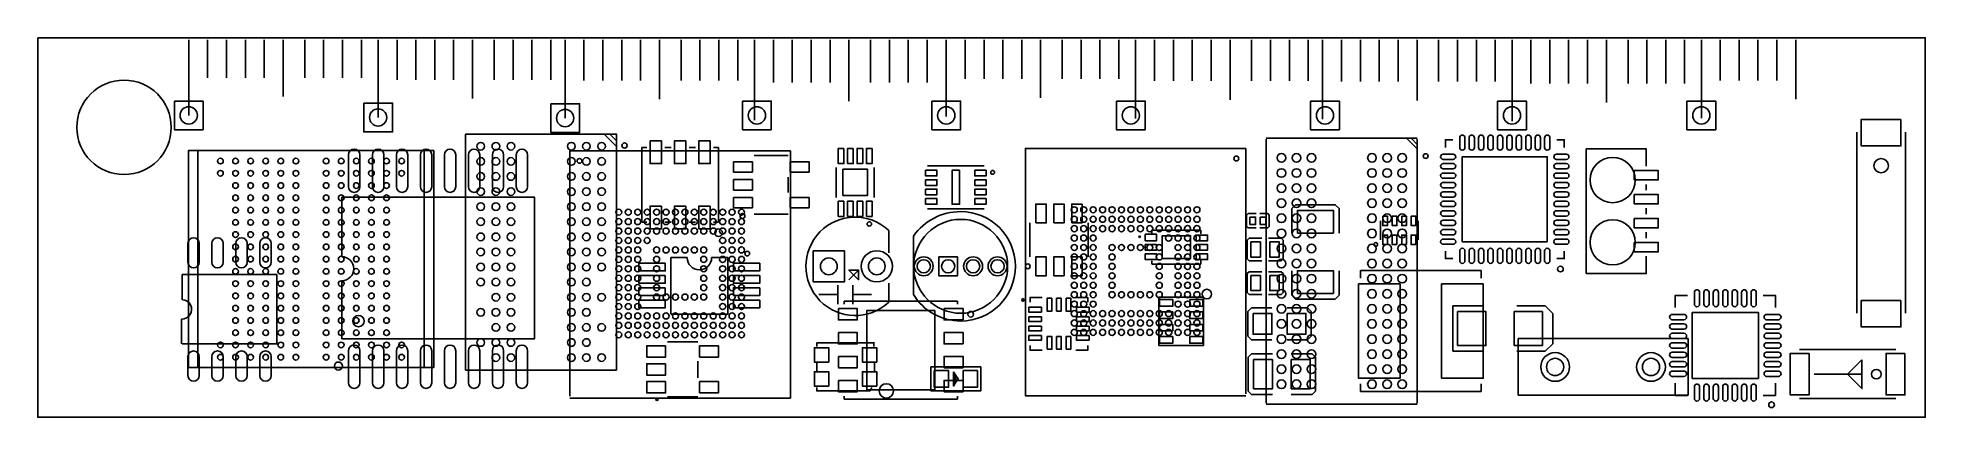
# Model space of a CAD drawing. Header units: millimetres. Extents: x 0 to 100, y 0 to 20.1.
import ezdxf

# ---------------------------------------------------------------- set-up
doc = ezdxf.new("R2010")
doc.units = ezdxf.units.MM

msp = doc.modelspace()

# ---------------------------------------------------------------- linework, layer by layer
for points in [[(0, 20.117), (100, 20.117), (100, 0), (0, 0), (0, 20.117)], [(7.238, 16.762), (8.762, 16.762), (8.762, 15.238), (7.238, 15.238)], [(17.272, 16.653), (18.796, 16.653), (18.796, 15.129), (17.272, 15.129)], [(27.178, 16.62), (28.702, 16.62), (28.702, 15.096), (27.178, 15.096)], [(37.338, 16.762), (38.862, 16.762), (38.862, 15.238), (37.338, 15.238)], [(47.371, 16.762), (48.895, 16.762), (48.895, 15.238), (47.371, 15.238)], [(57.15, 16.762), (58.674, 16.762), (58.674, 15.238), (57.15, 15.238)], [(67.437, 16.762), (68.961, 16.762), (68.961, 15.238), (67.437, 15.238)], [(77.343, 16.762), (78.867, 16.762), (78.867, 15.238), (77.343, 15.238)], [(87.376, 16.762), (88.9, 16.762), (88.9, 15.238), (87.376, 15.238)], [(30.67, 2.499), (22.669, 2.499), (22.669, 15.001), (30.67, 15.001), (30.67, 2.499)], [(98.713, 15.787), (96.613, 15.787), (96.613, 14.387), (98.713, 14.387)], [(7.978, 2.632), (20.978, 2.632), (20.978, 14.132), (7.978, 14.132), (7.978, 2.632)], [(33.05, 14.646), (32.441, 14.646), (32.441, 13.446), (33.05, 13.446)], [(34.341, 14.646), (33.731, 14.646), (33.731, 13.446), (34.341, 13.446)], [(35.631, 14.646), (35.022, 14.646), (35.022, 13.446), (35.631, 13.446)], [(42.707, 14.246), (42.407, 14.246), (42.407, 13.446), (42.707, 13.446)], [(43.207, 14.246), (42.907, 14.246), (42.907, 13.446), (43.207, 13.446)], [(43.707, 14.246), (43.407, 14.246), (43.407, 13.446), (43.707, 13.446)], [(44.207, 14.246), (43.907, 14.246), (43.907, 13.446), (44.207, 13.446)], [(75.334, 14.817), (75.334, 14.297)], [(75.614, 14.817), (75.614, 14.297)], [(75.834, 14.817), (75.834, 14.297)], [(76.114, 14.817), (76.114, 14.297)], [(76.334, 14.817), (76.334, 14.297)], [(76.614, 14.817), (76.614, 14.297)], [(76.834, 14.817), (76.834, 14.297)], [(77.114, 14.817), (77.114, 14.297)], [(77.334, 14.817), (77.334, 14.297)], [(77.614, 14.817), (77.614, 14.297)], [(77.834, 14.817), (77.834, 14.297)], [(78.114, 14.817), (78.114, 14.297)], [(78.334, 14.817), (78.334, 14.297)], [(78.614, 14.817), (78.614, 14.297)], [(78.834, 14.817), (78.834, 14.297)], [(79.114, 14.817), (79.114, 14.297)], [(79.334, 14.817), (79.334, 14.297)], [(79.614, 14.817), (79.614, 14.297)], [(79.834, 14.817), (79.834, 14.297)], [(80.114, 14.817), (80.114, 14.297)], [(16.464, 13.918), (16.464, 12.218)], [(17.064, 13.918), (17.064, 12.218)], [(17.734, 13.918), (17.734, 12.218)], [(18.334, 13.918), (18.334, 12.218)], [(19.004, 13.918), (19.004, 12.218)], [(19.604, 13.918), (19.604, 12.218)], [(20.274, 13.918), (20.274, 12.218)], [(20.874, 13.918), (20.874, 12.218)], [(21.544, 13.918), (21.544, 12.218)], [(22.144, 13.918), (22.144, 12.218)], [(22.814, 13.918), (22.814, 12.218)], [(23.414, 13.918), (23.414, 12.218)], [(24.084, 13.918), (24.084, 12.218)], [(24.684, 13.918), (24.684, 12.218)], [(25.354, 13.918), (25.354, 12.218)], [(25.954, 13.918), (25.954, 12.218)], [(37.862, 12.994), (37.862, 13.544), (36.862, 13.544), (36.862, 12.994)], [(40.862, 12.994), (40.862, 13.544), (39.862, 13.544), (39.862, 12.994)], [(42.657, 11.746), (43.957, 11.746), (43.957, 13.146), (42.657, 13.146)], [(47.041, 13.092), (47.041, 12.792), (47.641, 12.792), (47.641, 13.092)], [(48.841, 13.092), (48.441, 13.092), (48.441, 11.292), (48.841, 11.292)], [(49.641, 13.092), (49.641, 12.792), (50.241, 12.792), (50.241, 13.092)], [(74.464, 13.947), (74.984, 13.947)], [(74.464, 13.667), (74.984, 13.667)], [(74.464, 13.447), (74.984, 13.447)], [(74.464, 13.167), (74.984, 13.167)], [(79.974, 9.307), (79.974, 13.807), (75.474, 13.807), (75.474, 9.307)], [(80.464, 13.947), (80.984, 13.947)], [(80.464, 13.667), (80.984, 13.667)], [(80.464, 13.447), (80.984, 13.447)], [(80.464, 13.167), (80.984, 13.167)], [(84.582, 13.077), (84.582, 12.577), (85.852, 12.577), (85.852, 13.077)], [(37.862, 12.044), (37.862, 12.594), (36.862, 12.594), (36.862, 12.044)], [(47.041, 12.592), (47.041, 12.292), (47.641, 12.292), (47.641, 12.592)], [(47.041, 12.092), (47.041, 11.792), (47.641, 11.792), (47.641, 12.092)], [(49.641, 12.592), (49.641, 12.292), (50.241, 12.292), (50.241, 12.592)], [(49.641, 12.092), (49.641, 11.792), (50.241, 11.792), (50.241, 12.092)], [(74.464, 12.947), (74.984, 12.947)], [(74.464, 12.667), (74.984, 12.667)], [(74.464, 12.447), (74.984, 12.447)], [(74.464, 12.167), (74.984, 12.167)], [(80.464, 12.947), (80.984, 12.947)], [(80.464, 12.667), (80.984, 12.667)], [(80.464, 12.447), (80.984, 12.447)], [(80.464, 12.167), (80.984, 12.167)], [(33.05, 11.192), (32.441, 11.192), (32.441, 9.992), (33.05, 9.992)], [(34.341, 11.192), (33.731, 11.192), (33.731, 9.992), (34.341, 9.992)], [(35.631, 11.192), (35.022, 11.192), (35.022, 9.992), (35.631, 9.992)], [(37.862, 11.094), (37.862, 11.644), (36.862, 11.644), (36.862, 11.094)], [(40.862, 11.094), (40.862, 11.644), (39.862, 11.644), (39.862, 11.094)], [(42.707, 11.446), (42.407, 11.446), (42.407, 10.646), (42.707, 10.646)], [(43.207, 11.446), (42.907, 11.446), (42.907, 10.646), (43.207, 10.646)], [(43.707, 11.446), (43.407, 11.446), (43.407, 10.646), (43.707, 10.646)], [(43.907, 10.646), (44.207, 10.646), (44.207, 11.446), (43.907, 11.446)], [(47.041, 11.592), (47.041, 11.292), (47.641, 11.292), (47.641, 11.592)], [(49.641, 11.592), (49.641, 11.292), (50.241, 11.292), (50.241, 11.592)], [(52.877, 10.298), (52.877, 11.298), (53.427, 11.298), (53.427, 10.298)], [(53.827, 10.298), (53.827, 11.298), (54.377, 11.298), (54.377, 10.298)], [(54.777, 10.298), (54.777, 11.298), (55.327, 11.298), (55.327, 10.298)], [(74.464, 11.947), (74.984, 11.947)], [(74.464, 11.667), (74.984, 11.667)], [(74.464, 11.447), (74.984, 11.447)], [(74.464, 11.167), (74.984, 11.167)], [(80.464, 11.947), (80.984, 11.947)], [(80.464, 11.667), (80.984, 11.667)], [(80.464, 11.447), (80.984, 11.447)], [(80.464, 11.167), (80.984, 11.167)], [(84.582, 11.807), (84.582, 11.307), (85.852, 11.307), (85.852, 11.807)], [(64.218, 10.614), (64.518, 10.614), (64.518, 10.214), (64.218, 10.214)], [(64.768, 10.614), (65.068, 10.614), (65.068, 10.214), (64.768, 10.214)], [(66.741, 9.763), (66.741, 10.963), (68.641, 10.963), (68.641, 9.763)], [(71.261, 10.656), (71.511, 10.656), (71.511, 10.156), (71.261, 10.156)], [(71.761, 10.656), (72.011, 10.656), (72.011, 10.156), (71.761, 10.156)], [(72.261, 10.656), (72.511, 10.656), (72.511, 10.156), (72.261, 10.156)], [(72.761, 10.656), (73.011, 10.656), (73.011, 10.156), (72.761, 10.156)], [(74.464, 10.947), (74.984, 10.947)], [(74.464, 10.667), (74.984, 10.667)], [(74.464, 10.447), (74.984, 10.447)], [(74.464, 10.167), (74.984, 10.167)], [(80.464, 10.947), (80.984, 10.947)], [(80.464, 10.667), (80.984, 10.667)], [(80.464, 10.447), (80.984, 10.447)], [(80.464, 10.167), (80.984, 10.167)], [(84.582, 10.537), (84.582, 10.037), (85.852, 10.037), (85.852, 10.537)], [(7.955, 9.215), (7.955, 8.215)], [(8.555, 9.215), (8.555, 8.215)], [(9.225, 9.215), (9.225, 8.215)], [(9.825, 9.215), (9.825, 8.215)], [(10.495, 9.215), (10.495, 8.215)], [(11.095, 9.215), (11.095, 8.215)], [(11.765, 9.215), (11.765, 8.215)], [(12.365, 9.215), (12.365, 8.215)], [(58.675, 9.703), (59.274, 9.703), (59.274, 9.352), (58.675, 9.352)], [(58.675, 9.157), (59.275, 9.157), (59.275, 8.857), (58.675, 8.857)], [(59.575, 8.417), (59.575, 9.617), (61.075, 9.617), (61.075, 8.417)], [(61.376, 9.657), (61.975, 9.657), (61.975, 9.357), (61.376, 9.357)], [(61.376, 9.157), (61.975, 9.157), (61.975, 8.857), (61.376, 8.857)], [(64.274, 9.29), (64.774, 9.29), (64.774, 8.49), (64.274, 8.49)], [(65.274, 9.29), (65.774, 9.29), (65.774, 8.49), (65.274, 8.49)], [(71.511, 9.156), (71.261, 9.156), (71.261, 9.656), (71.511, 9.656)], [(72.011, 9.156), (71.761, 9.156), (71.761, 9.656), (72.011, 9.656)], [(72.511, 9.156), (72.261, 9.156), (72.261, 9.656), (72.511, 9.656)], [(73.011, 9.156), (72.761, 9.156), (72.761, 9.656), (73.011, 9.656)], [(74.464, 9.947), (74.984, 9.947)], [(74.464, 9.667), (74.984, 9.667)], [(74.464, 9.447), (74.984, 9.447)], [(74.464, 9.167), (74.984, 9.167)], [(80.464, 9.947), (80.984, 9.947)], [(80.464, 9.667), (80.984, 9.667)], [(80.464, 9.447), (80.984, 9.447)], [(80.464, 9.167), (80.984, 9.167)], [(84.582, 9.267), (84.582, 8.767), (85.852, 8.767), (85.852, 9.267)], [(33.249, 8.163), (31.852, 8.163), (31.852, 7.757), (33.249, 7.757)], [(38.252, 8.163), (36.855, 8.163), (36.855, 7.757), (38.252, 7.757)], [(41.084, 8.827), (42.736, 8.827), (42.736, 7.176), (41.084, 7.176)], [(48.735, 7.501), (47.734, 7.501), (47.734, 8.501), (48.735, 8.501)], [(52.877, 7.498), (52.877, 8.498), (53.427, 8.498), (53.427, 7.498)], [(53.827, 7.498), (53.827, 8.498), (54.377, 8.498), (54.377, 7.498)], [(54.777, 7.498), (54.777, 8.498), (55.327, 8.498), (55.327, 7.498)], [(58.675, 8.656), (59.275, 8.656), (59.275, 8.357), (58.675, 8.357)], [(61.376, 8.657), (61.975, 8.657), (61.975, 8.357), (61.376, 8.357)], [(75.334, 8.817), (75.334, 8.297)], [(75.614, 8.817), (75.614, 8.297)], [(75.834, 8.817), (75.834, 8.297)], [(76.114, 8.817), (76.114, 8.297)], [(76.334, 8.817), (76.334, 8.297)], [(76.614, 8.817), (76.614, 8.297)], [(76.834, 8.817), (76.834, 8.297)], [(77.114, 8.817), (77.114, 8.297)], [(77.334, 8.817), (77.334, 8.297)], [(77.614, 8.817), (77.614, 8.297)], [(77.834, 8.817), (77.834, 8.297)], [(78.114, 8.817), (78.114, 8.297)], [(78.334, 8.817), (78.334, 8.297)], [(78.614, 8.817), (78.614, 8.297)], [(78.834, 8.817), (78.834, 8.297)], [(79.114, 8.817), (79.114, 8.297)], [(79.334, 8.817), (79.334, 8.297)], [(79.614, 8.817), (79.614, 8.297)], [(79.834, 8.817), (79.834, 8.297)], [(80.114, 8.817), (80.114, 8.297)], [(33.249, 7.513), (31.852, 7.513), (31.852, 7.107), (33.249, 7.107)], [(38.252, 7.513), (36.855, 7.513), (36.855, 7.107), (38.252, 7.107)], [(64.274, 7.512), (64.774, 7.512), (64.774, 6.712), (64.274, 6.712)], [(65.274, 7.512), (65.774, 7.512), (65.774, 6.712), (65.274, 6.712)], [(66.741, 6.563), (66.741, 7.763), (68.641, 7.763), (68.641, 6.563)], [(69.979, 7.072), (72.179, 7.072), (72.179, 2.072), (69.979, 2.072)], [(74.379, 7.072), (76.579, 7.072), (76.579, 2.072), (74.379, 2.072)], [(33.249, 6.863), (31.852, 6.863), (31.852, 6.457), (33.249, 6.457)], [(33.249, 6.213), (31.852, 6.213), (31.852, 5.807), (33.249, 5.807)], [(38.252, 6.863), (36.855, 6.863), (36.855, 6.457), (38.252, 6.457)], [(38.252, 6.213), (36.855, 6.213), (36.855, 5.807), (38.252, 5.807)], [(53.727, 6.304), (53.727, 5.629), (53.477, 5.629), (53.477, 6.304)], [(54.227, 6.304), (54.227, 5.629), (53.977, 5.629), (53.977, 6.304)], [(54.727, 6.304), (54.727, 5.629), (54.477, 5.629), (54.477, 6.304)], [(61.759, 3.8), (61.759, 6.36), (59.399, 6.36), (59.399, 3.8), (61.759, 3.8)], [(59.429, 6.236), (60.129, 6.236), (60.129, 5.885), (59.429, 5.885)], [(61.029, 6.236), (61.729, 6.236), (61.729, 5.885), (61.029, 5.885)], [(87.767, 6.62), (87.767, 6)], [(88.047, 6.62), (88.047, 6)], [(88.267, 6.62), (88.267, 6)], [(88.547, 6.62), (88.547, 6)], [(88.768, 6.62), (88.768, 6)], [(89.048, 6.62), (89.048, 6)], [(89.268, 6.62), (89.268, 6)], [(89.548, 6.62), (89.548, 6)], [(89.768, 6.62), (89.768, 6)], [(90.048, 6.62), (90.048, 6)], [(90.269, 6.62), (90.269, 6)], [(90.549, 6.62), (90.549, 6)], [(90.769, 6.62), (90.769, 6)], [(91.049, 6.62), (91.049, 6)], [(98.713, 6.187), (96.613, 6.187), (96.613, 4.787), (98.713, 4.787)], [(42.42, 5.761), (42.42, 5.161), (43.42, 5.161), (43.42, 5.761)], [(47.52, 1.456), (47.52, 5.656), (43.92, 5.656), (43.92, 1.456)], [(49.02, 5.161), (49.02, 5.761), (48.02, 5.761), (48.02, 5.161)], [(52.502, 5.828), (53.177, 5.828), (53.177, 5.578), (52.502, 5.578)], [(52.502, 5.328), (53.177, 5.328), (53.177, 5.078), (52.502, 5.078)], [(55.702, 5.578), (55.027, 5.578), (55.027, 5.828), (55.702, 5.828)], [(55.702, 5.078), (55.027, 5.078), (55.027, 5.328), (55.702, 5.328)], [(59.429, 5.585), (60.129, 5.585), (60.129, 5.235), (59.429, 5.235)], [(61.029, 5.585), (61.729, 5.585), (61.729, 5.235), (61.029, 5.235)], [(64.386, 5.503), (65.386, 5.503), (65.386, 4.403), (64.386, 4.403)], [(66.186, 5.503), (67.186, 5.503), (67.186, 4.403), (66.186, 4.403)], [(75.22, 3.799), (76.72, 3.799), (76.72, 5.599), (75.22, 5.599)], [(78.22, 3.799), (79.72, 3.799), (79.72, 5.599), (78.22, 5.599)], [(86.598, 5.451), (87.218, 5.451)], [(86.598, 5.171), (87.218, 5.171)], [(91.158, 2.06), (91.158, 5.56), (87.658, 5.56), (87.658, 2.06)], [(91.598, 5.451), (92.218, 5.451)], [(91.598, 5.171), (92.218, 5.171)], [(42.42, 4.491), (42.42, 3.891), (43.42, 3.891), (43.42, 4.491)], [(49.02, 3.891), (49.02, 4.491), (48.02, 4.491), (48.02, 3.891)], [(52.502, 4.828), (53.177, 4.828), (53.177, 4.578), (52.502, 4.578)], [(52.502, 4.328), (53.177, 4.328), (53.177, 4.078), (52.502, 4.078)], [(53.477, 3.603), (53.477, 4.278), (53.727, 4.278), (53.727, 3.603)], [(53.977, 3.603), (53.977, 4.278), (54.227, 4.278), (54.227, 3.603)], [(54.477, 3.603), (54.477, 4.278), (54.727, 4.278), (54.727, 3.603)], [(55.702, 4.578), (55.027, 4.578), (55.027, 4.828), (55.702, 4.828)], [(55.702, 4.078), (55.027, 4.078), (55.027, 4.328), (55.702, 4.328)], [(59.429, 4.925), (60.129, 4.925), (60.129, 4.575), (59.429, 4.575)], [(59.429, 4.275), (60.129, 4.275), (60.129, 3.924), (59.429, 3.924)], [(61.029, 4.925), (61.729, 4.925), (61.729, 4.575), (61.029, 4.575)], [(61.029, 4.275), (61.729, 4.275), (61.729, 3.924), (61.029, 3.924)], [(86.598, 4.951), (87.218, 4.951)], [(86.598, 4.671), (87.218, 4.671)], [(86.598, 4.45), (87.218, 4.45)], [(86.598, 4.17), (87.218, 4.17)], [(91.598, 4.951), (92.218, 4.951)], [(91.598, 4.671), (92.218, 4.671)], [(91.598, 4.45), (92.218, 4.45)], [(91.598, 4.17), (92.218, 4.17)], [(7.955, 3.215), (7.955, 2.215)], [(8.555, 3.215), (8.555, 2.215)], [(9.225, 3.215), (9.225, 2.215)], [(9.825, 3.215), (9.825, 2.215)], [(10.495, 3.215), (10.495, 2.215)], [(11.095, 3.215), (11.095, 2.215)], [(11.765, 3.215), (11.765, 2.215)], [(12.365, 3.215), (12.365, 2.215)], [(16.464, 3.53), (16.464, 1.83)], [(17.064, 3.53), (17.064, 1.83)], [(17.734, 3.53), (17.734, 1.83)], [(18.334, 3.53), (18.334, 1.83)], [(19.004, 3.53), (19.004, 1.83)], [(19.604, 3.53), (19.604, 1.83)], [(20.274, 3.53), (20.274, 1.83)], [(20.874, 3.53), (20.874, 1.83)], [(21.544, 3.53), (21.544, 1.83)], [(22.144, 3.53), (22.144, 1.83)], [(22.814, 3.53), (22.814, 1.83)], [(23.414, 3.53), (23.414, 1.83)], [(24.084, 3.53), (24.084, 1.83)], [(24.684, 3.53), (24.684, 1.83)], [(25.354, 3.53), (25.354, 1.83)], [(25.954, 3.53), (25.954, 1.83)], [(33.263, 3.79), (32.263, 3.79), (32.263, 3.19), (33.263, 3.19)], [(35.063, 3.19), (36.063, 3.19), (36.063, 3.79), (35.063, 3.79)], [(41.91, 2.921), (41.148, 2.921), (41.148, 3.683), (41.91, 3.683)], [(42.42, 3.221), (42.42, 2.621), (43.42, 2.621), (43.42, 3.221)], [(44.45, 2.921), (43.688, 2.921), (43.688, 3.683), (44.45, 3.683)], [(49.02, 2.621), (49.02, 3.221), (48.02, 3.221), (48.02, 2.621)], [(64.413, 3.061), (65.413, 3.061), (65.413, 1.511), (64.413, 1.511)], [(66.413, 3.061), (67.413, 3.061), (67.413, 1.511), (66.413, 1.511)], [(86.598, 3.95), (87.218, 3.95)], [(86.598, 3.67), (87.218, 3.67)], [(86.598, 3.449), (87.218, 3.449)], [(86.598, 3.169), (87.218, 3.169)], [(91.598, 3.95), (92.218, 3.95)], [(91.598, 3.67), (92.218, 3.67)], [(91.598, 3.449), (92.218, 3.449)], [(91.598, 3.169), (92.218, 3.169)], [(93.845, 3.386), (92.845, 3.386), (92.845, 1.186), (93.845, 1.186)], [(96.647, 3.048), (96.647, 1.524), (95.885, 2.286), (96.647, 3.048)], [(98.925, 3.386), (97.925, 3.386), (97.925, 1.186), (98.925, 1.186)], [(33.263, 2.84), (32.263, 2.84), (32.263, 2.24), (33.263, 2.24)], [(41.91, 1.651), (41.148, 1.651), (41.148, 2.413), (41.91, 2.413)], [(44.45, 1.651), (43.688, 1.651), (43.688, 2.413), (44.45, 2.413)], [(47.32, 2.667), (49.962, 2.667), (49.962, 1.397), (47.32, 1.397), (47.32, 2.667)], [(47.498, 2.477), (48.26, 2.477), (48.26, 1.588), (47.498, 1.588)], [(48.514, 2.413), (48.514, 1.651), (48.641, 1.854), (48.768, 2.032), (48.641, 2.21), (48.514, 2.413)], [(49.022, 2.477), (49.784, 2.477), (49.784, 1.588), (49.022, 1.588)], [(86.598, 2.949), (87.218, 2.949)], [(86.598, 2.669), (87.218, 2.669)], [(86.598, 2.449), (87.218, 2.449)], [(86.598, 2.169), (87.218, 2.169)], [(91.598, 2.949), (92.218, 2.949)], [(91.598, 2.669), (92.218, 2.669)], [(91.598, 2.449), (92.218, 2.449)], [(91.598, 2.169), (92.218, 2.169)], [(33.263, 1.89), (32.263, 1.89), (32.263, 1.29), (33.263, 1.29)], [(35.063, 1.29), (36.063, 1.29), (36.063, 1.89), (35.063, 1.89)], [(42.42, 1.951), (42.42, 1.351), (43.42, 1.351), (43.42, 1.951)], [(49.02, 1.351), (49.02, 1.951), (48.02, 1.951), (48.02, 1.351)], [(87.767, 1.62), (87.767, 1)], [(88.047, 1.62), (88.047, 1)], [(88.267, 1.62), (88.267, 1)], [(88.547, 1.62), (88.547, 1)], [(88.768, 1.62), (88.768, 1)], [(89.048, 1.62), (89.048, 1)], [(89.268, 1.62), (89.268, 1)], [(89.548, 1.62), (89.548, 1)], [(89.768, 1.62), (89.768, 1)], [(90.048, 1.62), (90.048, 1)], [(90.269, 1.62), (90.269, 1)], [(90.549, 1.62), (90.549, 1)], [(90.769, 1.62), (90.769, 1)], [(91.049, 1.62), (91.049, 1)]]:
    msp.add_lwpolyline(points, close=True)
for points in [[(8, 20), (8, 16)], [(9, 20), (9, 18)], [(10, 20), (10, 18)], [(11, 20), (11, 18)], [(12, 20), (12, 18)], [(13, 20), (13, 17)], [(14.145, 20), (14.145, 18)], [(15.145, 20), (15.145, 18)], [(16.145, 20), (16.145, 18)], [(17.145, 20), (17.145, 18)], [(18.034, 20), (18.034, 15.891)], [(19.034, 20), (19.034, 17.891)], [(20.034, 20), (20.034, 17.891)], [(21.034, 20), (21.034, 17.891)], [(22.034, 20), (22.034, 17.891)], [(23.034, 20), (23.034, 16.891)], [(24.179, 20), (24.179, 17.891)], [(25.179, 20), (25.179, 17.891)], [(26.179, 20), (26.179, 17.891)], [(27.179, 20), (27.179, 17.891)], [(27.94, 20), (27.94, 15.858)], [(28.94, 20), (28.94, 17.858)], [(29.94, 20), (29.94, 17.858)], [(30.94, 20), (30.94, 17.858)], [(31.94, 20), (31.94, 17.858)], [(32.94, 20), (32.94, 16.858)], [(34.085, 20), (34.085, 17.858)], [(35.085, 20), (35.085, 17.858)], [(36.085, 20), (36.085, 17.858)], [(37.085, 20), (37.085, 17.858)], [(37.974, 20), (37.974, 15.749)], [(38.974, 20), (38.974, 17.749)], [(39.974, 20), (39.974, 17.749)], [(40.974, 20), (40.974, 17.749)], [(41.974, 20), (41.974, 17.749)], [(42.974, 20), (42.974, 16.749)], [(44.119, 20), (44.119, 17.749)], [(45.119, 20), (45.119, 17.749)], [(46.119, 20), (46.119, 17.749)], [(47.119, 20), (47.119, 17.749)], [(48.133, 20), (48.133, 15.939)], [(49.133, 20), (49.133, 17.939)], [(50.133, 20), (50.133, 17.939)], [(51.133, 20), (51.133, 17.939)], [(52.133, 20), (52.133, 17.939)], [(53.133, 20), (53.133, 16.939)], [(54.278, 20), (54.278, 17.939)], [(55.278, 20), (55.278, 17.939)], [(56.278, 20), (56.278, 17.939)], [(57.278, 20), (57.278, 17.939)], [(58.167, 20), (58.167, 15.83)], [(59.167, 20), (59.167, 17.83)], [(60.167, 20), (60.167, 17.83)], [(61.167, 20), (61.167, 17.83)], [(62.167, 20), (62.167, 17.83)], [(63.167, 20), (63.167, 16.83)], [(64.312, 20), (64.312, 17.83)], [(65.312, 20), (65.312, 17.83)], [(66.312, 20), (66.312, 17.83)], [(67.312, 20), (67.312, 17.83)], [(68.073, 20), (68.073, 15.797)], [(69.073, 20), (69.073, 17.797)], [(70.073, 20), (70.073, 17.797)], [(71.073, 20), (71.073, 17.797)], [(72.073, 20), (72.073, 17.797)], [(73.073, 20), (73.073, 16.797)], [(74.218, 20), (74.218, 17.797)], [(75.218, 20), (75.218, 17.797)], [(76.218, 20), (76.218, 17.797)], [(77.218, 20), (77.218, 17.797)], [(78.107, 20), (78.107, 15.688)], [(79.107, 20), (79.107, 17.688)], [(80.107, 20), (80.107, 17.688)], [(81.107, 20), (81.107, 17.688)], [(82.107, 20), (82.107, 17.688)], [(83.107, 20), (83.107, 16.688)], [(84.252, 20), (84.252, 17.688)], [(85.252, 20), (85.252, 17.688)], [(86.252, 20), (86.252, 17.688)], [(87.252, 20), (87.252, 17.688)], [(88.138, 20), (88.138, 15.858)], [(89.138, 20), (89.138, 17.858)], [(90.138, 20), (90.138, 17.858)], [(91.138, 20), (91.138, 17.858)], [(92.138, 20), (92.138, 17.858)], [(93.138, 20), (93.138, 16.858)], [(29.961, 15.001), (30.017, 15.001), (30.67, 14.348)], [(30.67, 14.668), (30.651, 14.668), (30.317, 15.001)], [(96.373, 15.113), (96.373, 5.513)], [(98.953, 15.113), (98.953, 5.513)], [(8.478, 2.632), (8.478, 14.132)], [(20.478, 2.632), (20.478, 14.132)], [(28.195, 14.12), (39.878, 14.12), (39.878, 12.699)], [(28.195, 1.12), (28.195, 14.12)], [(30.67, 14.348), (30.67, 14.668)], [(32.004, 10.338), (32.004, 14.3)], [(32.004, 14.3), (32.272, 14.3)], [(33.219, 14.3), (33.563, 14.3)], [(34.509, 14.3), (34.853, 14.3)], [(35.8, 14.3), (36.068, 14.3)], [(36.068, 14.3), (36.068, 10.338)], [(64.007, 14.247), (52.324, 14.247), (52.324, 12.826)], [(64.007, 1.247), (64.007, 14.247)], [(73.088, 14.797), (65.088, 14.797)], [(65.088, 14.747), (65.088, 0.747)], [(72.417, 14.797), (72.514, 14.797), (73.088, 14.223)], [(72.779, 14.797), (72.779, 14.768), (73.088, 14.458)], [(73.088, 0.747), (73.088, 14.747)], [(74.574, 14.307), (74.574, 14.707), (74.974, 14.707)], [(80.874, 14.307), (80.874, 14.707), (80.474, 14.707)], [(82.042, 14.224), (85.217, 14.224), (85.217, 13.308)], [(85.217, 8.536), (85.217, 7.62), (82.042, 7.62), (82.042, 14.224)], [(39.762, 13.869), (37.962, 13.869)], [(42.307, 13.238), (42.307, 11.654)], [(44.307, 13.238), (44.307, 11.654)], [(47.14, 13.332), (50.142, 13.332)], [(28.195, 1.015), (39.879, 1.015), (39.879, 12.699)], [(39.762, 11.919), (39.762, 12.719)], [(64.007, 1.142), (52.323, 1.142), (52.323, 12.826)], [(85.217, 12.346), (85.217, 12.038)], [(16.109, 4.153), (26.309, 4.153), (26.309, 11.671), (16.109, 11.671)], [(16.109, 11.671), (16.109, 8.509)], [(47.14, 11.041), (50.142, 11.041)], [(66.691, 11.263), (66.641, 11.263), (66.441, 11.063)], [(66.441, 9.763), (66.441, 11.063)], [(66.691, 11.263), (68.691, 11.263)], [(68.691, 11.263), (68.741, 11.263), (68.941, 11.063)], [(68.941, 9.763), (68.941, 11.063)], [(85.217, 11.076), (85.217, 10.768)], [(32.004, 10.338), (32.272, 10.338)], [(33.219, 10.338), (33.563, 10.338)], [(34.509, 10.338), (34.853, 10.338)], [(35.8, 10.338), (36.068, 10.338)], [(39.762, 10.769), (37.962, 10.769)], [(52.552, 10.298), (52.552, 8.498)], [(55.652, 10.298), (55.652, 8.498)], [(64.143, 10.794), (64.123, 10.794), (64.043, 10.714)], [(64.043, 10.714), (64.043, 10.114)], [(64.143, 10.034), (64.123, 10.034), (64.043, 10.114)], [(64.143, 10.794), (64.543, 10.794)], [(64.143, 10.034), (64.543, 10.034)], [(64.743, 10.794), (65.143, 10.794)], [(64.743, 10.034), (65.143, 10.034)], [(65.143, 10.794), (65.163, 10.794), (65.243, 10.714)], [(65.143, 10.034), (65.163, 10.034), (65.243, 10.114)], [(65.243, 10.714), (65.243, 10.114)], [(71.136, 10.406), (71.136, 9.406)], [(73.136, 10.406), (73.136, 9.406)], [(45.085, 9.906), (45.085, 8.712)], [(46.406, 9.601), (46.406, 6.502)], [(59.025, 9.917), (59.025, 9.757)], [(61.625, 9.917), (59.025, 9.917)], [(61.625, 9.917), (61.625, 9.717)], [(64.074, 9.34), (64.074, 9.39), (64.174, 9.49)], [(64.074, 9.34), (64.074, 8.44)], [(64.844, 9.49), (64.174, 9.49)], [(65.204, 9.49), (65.874, 9.49)], [(65.974, 9.34), (65.974, 9.39), (65.874, 9.49)], [(65.974, 9.34), (65.974, 8.44)], [(85.217, 9.806), (85.217, 9.498)], [(33.541, 8.463), (33.541, 5.463)], [(34.404, 8.463), (33.541, 8.463)], [(36.563, 8.463), (35.7, 8.463)], [(36.563, 8.466), (36.563, 5.466)], [(59.025, 8.297), (59.025, 8.137)], [(61.625, 8.117), (59.025, 8.117), (59.025, 8.117)], [(61.625, 8.117), (61.625, 8.307)], [(64.074, 8.44), (64.074, 8.39), (64.174, 8.29)], [(64.844, 8.29), (64.174, 8.29)], [(65.204, 8.29), (65.874, 8.29)], [(65.974, 8.44), (65.974, 8.39), (65.874, 8.29)], [(74.574, 8.807), (74.574, 8.407), (74.974, 8.407)], [(80.474, 8.407), (80.874, 8.407), (80.874, 8.807)], [(7.66, 7.569), (12.66, 7.569)], [(7.66, 7.569), (7.66, 6.223)], [(12.66, 7.569), (12.66, 3.886)], [(16.109, 4.153), (16.109, 7.239)], [(42.393, 7.01), (42.393, 6.502), (42.393, 5.994)], [(42.977, 7.29), (43.485, 7.798), (42.977, 7.798), (43.485, 7.29), (43.485, 7.798)], [(43.18, 7.01), (43.18, 6.502), (43.18, 5.994)], [(45.085, 6.096), (45.085, 7.112)], [(64.074, 7.562), (64.074, 7.612), (64.174, 7.712)], [(64.074, 7.562), (64.074, 6.662)], [(64.844, 7.712), (64.174, 7.712)], [(65.204, 7.712), (65.874, 7.712)], [(65.974, 7.562), (65.974, 7.612), (65.874, 7.712)], [(65.974, 7.562), (65.974, 6.662)], [(66.441, 7.763), (66.441, 6.463)], [(68.941, 7.763), (68.941, 6.463)], [(70.079, 7.772), (76.479, 7.772)], [(70.079, 7.772), (70.079, 7.367)], [(76.479, 7.772), (76.479, 7.367)], [(41.377, 6.502), (42.393, 6.502)], [(48.72, 6.156), (42.72, 6.156)], [(42.72, 6.156), (42.72, 5.992)], [(43.18, 6.502), (44.171, 6.502)], [(48.72, 6.156), (48.72, 5.992)], [(52.578, 6.096), (52.578, 6.35), (53.213, 6.35)], [(55.626, 6.096), (55.626, 6.35), (54.991, 6.35)], [(64.074, 6.662), (64.074, 6.612), (64.174, 6.512)], [(64.844, 6.512), (64.174, 6.512)], [(65.204, 6.512), (65.874, 6.512)], [(65.974, 6.662), (65.974, 6.612), (65.874, 6.512)], [(66.691, 6.263), (66.641, 6.263), (66.441, 6.463)], [(66.691, 6.263), (68.691, 6.263)], [(68.691, 6.263), (68.741, 6.263), (68.941, 6.463)], [(86.758, 5.81), (86.758, 6.46), (87.408, 6.46)], [(91.408, 6.46), (92.058, 6.46), (92.058, 5.81)], [(7.62, 5.207), (7.62, 3.886)], [(36.563, 5.466), (33.563, 5.466)], [(64.106, 5.573), (64.106, 5.603), (64.306, 5.803)], [(64.106, 5.573), (64.106, 4.333)], [(65.386, 5.803), (64.306, 5.803)], [(66.186, 5.803), (67.266, 5.803)], [(67.466, 5.573), (67.466, 5.603), (67.266, 5.803)], [(67.466, 5.573), (67.466, 4.333)], [(76.57, 5.899), (74.97, 5.899)], [(74.97, 5.899), (74.97, 3.499)], [(78.37, 5.899), (79.87, 5.899)], [(80.27, 5.399), (80.27, 5.499), (79.87, 5.899)], [(80.27, 5.399), (80.27, 3.999)], [(64.106, 4.333), (64.106, 4.303), (64.306, 4.103)], [(65.386, 4.103), (64.306, 4.103)], [(66.186, 4.103), (67.266, 4.103)], [(67.466, 4.333), (67.466, 4.303), (67.266, 4.103)], [(78.431, 4.167), (87.431, 4.167)], [(78.431, 1.167), (78.431, 4.167)], [(87.431, 4.167), (87.431, 1.167)], [(7.66, 3.886), (12.66, 3.886)], [(34.963, 3.99), (33.363, 3.99)], [(41.275, 3.759), (41.275, 3.937), (44.298, 3.937), (44.323, 3.937)], [(44.298, 3.937), (44.298, 3.759)], [(52.578, 3.81), (52.578, 3.556), (53.213, 3.556)], [(54.991, 3.556), (55.626, 3.556), (55.626, 3.81)], [(64.363, 3.366), (64.313, 3.366), (64.133, 3.186)], [(64.133, 3.186), (64.133, 1.386)], [(65.413, 3.366), (64.363, 3.366)], [(66.413, 3.366), (67.463, 3.366)], [(67.463, 3.366), (67.513, 3.366), (67.693, 3.186)], [(67.693, 3.186), (67.693, 1.386)], [(76.57, 3.499), (74.97, 3.499)], [(78.37, 3.499), (79.87, 3.499)], [(80.27, 3.999), (80.27, 3.899), (79.87, 3.499)], [(98.435, 3.586), (93.335, 3.586)], [(34.963, 2.098), (34.963, 2.982)], [(41.275, 2.464), (41.275, 2.87)], [(44.323, 2.464), (44.323, 2.87)], [(48.59, 2.286), (48.59, 1.778)], [(48.641, 2.21), (48.641, 1.854)], [(96.647, 2.286), (94.107, 2.286)], [(34.963, 1.09), (33.363, 1.09)], [(44.196, 1.575), (44.094, 1.397), (41.275, 1.397), (41.275, 1.575)], [(42.72, 1.12), (42.72, 0.956)], [(48.72, 1.12), (48.72, 0.956)], [(64.363, 1.206), (64.313, 1.206), (64.133, 1.386)], [(65.413, 1.206), (64.363, 1.206)], [(66.413, 1.206), (67.463, 1.206)], [(67.463, 1.206), (67.513, 1.206), (67.693, 1.386)], [(70.079, 1.777), (70.079, 1.372)], [(76.479, 1.372), (70.079, 1.372)], [(76.479, 1.777), (76.479, 1.372)], [(87.431, 1.167), (78.431, 1.167)], [(87.408, 1.16), (86.758, 1.16), (86.758, 1.81)], [(91.408, 1.16), (92.058, 1.16), (92.058, 1.81)], [(48.72, 0.956), (42.72, 0.956)], [(73.088, 0.697), (65.088, 0.697)], [(93.346, 0.986), (98.445, 0.986)]]:
    msp.add_lwpolyline(points)
for centre, radius in [((4.572, 15.367), 2.5), ((8, 16), 0.457), ((18.034, 15.891), 0.457), ((27.94, 15.858), 0.457), ((38.1, 16), 0.457), ((48.133, 16), 0.457), ((57.912, 16), 0.457), ((68.199, 16), 0.457), ((78.105, 16), 0.457), ((88.138, 16), 0.457), ((23.47, 14.363), 0.203), ((24.27, 14.363), 0.203), ((25.07, 14.363), 0.203), ((28.27, 14.363), 0.203), ((29.07, 14.363), 0.203), ((29.87, 14.363), 0.203), ((31.09, 14.402), 0.137), ((9.678, 13.582), 0.15), ((9.678, 12.932), 0.15), ((10.478, 13.582), 0.15), ((10.478, 12.932), 0.15), ((11.278, 13.582), 0.15), ((11.278, 12.932), 0.15), ((12.078, 13.582), 0.15), ((12.078, 12.932), 0.15), ((12.878, 13.582), 0.15), ((12.878, 12.932), 0.15), ((13.678, 13.582), 0.15), ((13.678, 12.932), 0.15), ((15.278, 13.582), 0.15), ((15.278, 12.932), 0.15), ((16.078, 13.582), 0.15), ((16.078, 12.932), 0.15), ((16.878, 13.582), 0.15), ((16.878, 12.932), 0.15), ((17.678, 13.582), 0.15), ((17.678, 12.932), 0.15), ((18.478, 13.582), 0.15), ((18.478, 12.932), 0.15), ((19.278, 13.582), 0.15), ((19.278, 12.932), 0.15), ((23.47, 13.563), 0.203), ((24.27, 13.563), 0.203), ((25.07, 13.563), 0.203), ((28.27, 13.563), 0.203), ((28.702, 13.589), 0.127), ((29.07, 13.563), 0.203), ((29.87, 13.563), 0.203), ((50.591, 12.982), 0.1), ((63.5, 13.716), 0.127), ((65.888, 13.747), 0.229), ((65.888, 12.947), 0.229), ((66.688, 13.747), 0.229), ((66.688, 12.947), 0.229), ((67.488, 13.747), 0.229), ((67.488, 12.947), 0.229), ((70.688, 13.747), 0.229), ((70.688, 12.947), 0.229), ((71.488, 13.747), 0.229), ((71.488, 12.947), 0.229), ((72.288, 13.747), 0.229), ((72.288, 12.947), 0.229), ((73.533, 13.843), 0.127), ((83.439, 12.573), 1.2), ((97.663, 13.335), 0.381), ((10.478, 12.282), 0.15), ((11.278, 12.282), 0.15), ((12.078, 12.282), 0.15), ((12.878, 12.282), 0.15), ((13.678, 12.282), 0.15), ((15.278, 12.282), 0.15), ((16.078, 12.282), 0.15), ((16.878, 12.282), 0.15), ((17.678, 12.282), 0.15), ((18.478, 12.282), 0.15), ((23.47, 12.763), 0.203), ((23.47, 11.963), 0.203), ((24.27, 12.763), 0.203), ((24.27, 11.963), 0.203), ((25.07, 12.763), 0.203), ((25.07, 11.963), 0.203), ((28.27, 12.764), 0.203), ((28.27, 11.951), 0.203), ((29.07, 12.763), 0.203), ((29.07, 11.963), 0.203), ((29.87, 12.763), 0.203), ((29.87, 11.963), 0.203), ((65.888, 12.147), 0.229), ((66.688, 12.147), 0.229), ((67.488, 12.147), 0.229), ((70.688, 12.147), 0.229), ((71.488, 12.147), 0.229), ((72.288, 12.147), 0.229), ((10.478, 11.632), 0.15), ((10.478, 10.982), 0.15), ((11.278, 11.632), 0.15), ((11.278, 10.982), 0.15), ((12.078, 11.632), 0.15), ((12.078, 10.982), 0.15), ((12.878, 11.632), 0.15), ((12.878, 10.982), 0.15), ((13.678, 11.632), 0.15), ((13.678, 10.982), 0.15), ((15.278, 11.632), 0.15), ((15.278, 10.982), 0.15), ((16.078, 11.632), 0.15), ((16.078, 10.982), 0.15), ((16.878, 11.632), 0.15), ((16.878, 10.982), 0.15), ((17.678, 11.632), 0.15), ((17.678, 10.982), 0.15), ((18.478, 11.632), 0.15), ((18.478, 10.982), 0.15), ((23.47, 11.163), 0.203), ((24.27, 11.163), 0.203), ((25.07, 11.163), 0.203), ((28.27, 11.163), 0.203), ((29.07, 11.163), 0.203), ((29.87, 11.163), 0.203), ((30.786, 10.87), 0.16), ((31.286, 10.87), 0.16), ((31.786, 10.87), 0.16), ((32.286, 10.87), 0.16), ((32.786, 10.87), 0.16), ((33.286, 10.87), 0.16), ((33.786, 10.87), 0.16), ((34.286, 10.87), 0.16), ((34.786, 10.87), 0.16), ((35.286, 10.87), 0.16), ((35.786, 10.87), 0.16), ((36.286, 10.87), 0.16), ((36.786, 10.87), 0.16), ((37.286, 10.87), 0.16), ((54.916, 10.997), 0.16), ((55.416, 10.997), 0.16), ((55.916, 10.997), 0.16), ((56.416, 10.997), 0.16), ((56.916, 10.997), 0.16), ((57.416, 10.997), 0.16), ((57.916, 10.997), 0.16), ((58.416, 10.997), 0.16), ((58.916, 10.997), 0.16), ((59.416, 10.997), 0.16), ((59.916, 10.997), 0.16), ((60.416, 10.997), 0.16), ((60.916, 10.997), 0.16), ((61.416, 10.997), 0.16), ((65.888, 11.347), 0.229), ((66.688, 11.347), 0.229), ((67.488, 11.347), 0.229), ((70.688, 11.347), 0.229), ((71.488, 11.347), 0.229), ((72.288, 11.347), 0.229), ((10.478, 10.332), 0.15), ((11.278, 10.332), 0.15), ((12.078, 10.332), 0.15), ((12.878, 10.332), 0.15), ((13.678, 10.332), 0.15), ((15.278, 10.332), 0.15), ((16.078, 10.332), 0.15), ((16.878, 10.332), 0.15), ((17.678, 10.332), 0.15), ((18.478, 10.332), 0.15), ((23.47, 10.363), 0.203), ((24.27, 10.363), 0.203), ((25.07, 10.363), 0.203), ((28.27, 10.363), 0.203), ((29.07, 10.363), 0.203), ((29.87, 10.363), 0.203), ((30.786, 10.37), 0.16), ((30.786, 9.87), 0.16), ((31.286, 10.37), 0.16), ((31.286, 9.87), 0.16), ((31.786, 10.37), 0.16), ((31.786, 9.87), 0.16), ((32.286, 10.37), 0.16), ((32.286, 9.87), 0.16), ((32.786, 10.37), 0.16), ((32.786, 9.87), 0.16), ((33.286, 10.37), 0.16), ((33.286, 9.87), 0.16), ((33.786, 10.37), 0.16), ((33.786, 9.87), 0.16), ((34.286, 10.37), 0.16), ((34.286, 9.87), 0.16), ((34.786, 10.37), 0.16), ((34.786, 9.87), 0.16), ((35.286, 10.37), 0.16), ((35.286, 9.87), 0.16), ((35.786, 10.37), 0.16), ((35.786, 9.87), 0.16), ((36.286, 10.37), 0.16), ((36.286, 9.87), 0.16), ((36.786, 10.37), 0.16), ((36.786, 9.87), 0.16), ((37.286, 10.37), 0.16), ((37.286, 9.87), 0.16), ((37.338, 10.668), 0.127), ((44.057, 10.246), 0.117), ((48.895, 8.001), 2.489), ((54.916, 10.497), 0.16), ((54.916, 9.997), 0.16), ((55.416, 10.497), 0.16), ((55.416, 9.997), 0.16), ((55.916, 10.497), 0.16), ((55.916, 9.997), 0.16), ((56.416, 10.497), 0.16), ((56.416, 9.997), 0.16), ((56.916, 10.497), 0.16), ((56.916, 9.997), 0.16), ((57.416, 10.497), 0.16), ((57.416, 9.997), 0.16), ((57.916, 10.497), 0.16), ((57.916, 9.997), 0.16), ((58.416, 10.497), 0.16), ((58.416, 9.997), 0.16), ((58.916, 10.497), 0.16), ((58.916, 9.997), 0.16), ((59.416, 10.497), 0.16), ((59.416, 9.997), 0.16), ((59.916, 10.497), 0.16), ((59.916, 9.997), 0.16), ((60.416, 10.497), 0.16), ((60.416, 9.997), 0.16), ((60.916, 10.497), 0.16), ((60.916, 9.997), 0.16), ((61.416, 10.497), 0.16), ((61.416, 9.997), 0.16), ((65.888, 10.547), 0.229), ((66.688, 10.547), 0.229), ((67.488, 10.547), 0.229), ((70.688, 10.547), 0.229), ((71.488, 10.547), 0.229), ((72.288, 10.547), 0.229), ((83.439, 9.271), 1.2), ((10.478, 9.682), 0.15), ((10.478, 9.032), 0.15), ((11.278, 9.682), 0.15), ((11.278, 9.032), 0.15), ((12.078, 9.682), 0.15), ((12.078, 9.032), 0.15), ((12.878, 9.682), 0.15), ((12.878, 9.032), 0.15), ((13.678, 9.682), 0.15), ((13.678, 9.032), 0.15), ((15.278, 9.682), 0.15), ((15.278, 9.032), 0.15), ((16.078, 9.682), 0.15), ((16.078, 9.032), 0.15), ((16.878, 9.682), 0.15), ((16.878, 9.032), 0.15), ((17.678, 9.682), 0.15), ((17.678, 9.032), 0.15), ((18.478, 9.682), 0.15), ((18.478, 9.032), 0.15), ((23.47, 9.563), 0.203), ((24.27, 9.563), 0.203), ((25.07, 9.563), 0.203), ((28.27, 9.563), 0.203), ((29.07, 9.563), 0.203), ((29.87, 9.563), 0.203), ((30.786, 9.37), 0.16), ((30.786, 8.87), 0.16), ((31.286, 9.37), 0.16), ((31.286, 8.87), 0.16), ((31.786, 9.37), 0.16), ((31.786, 8.87), 0.16), ((32.286, 9.37), 0.16), ((32.786, 8.87), 0.16), ((33.286, 8.87), 0.16), ((33.786, 8.87), 0.16), ((34.286, 8.87), 0.16), ((34.786, 8.87), 0.16), ((35.286, 8.87), 0.16), ((36.068, 9.779), 0.203), ((36.286, 9.37), 0.16), ((36.286, 8.87), 0.16), ((36.786, 9.37), 0.16), ((36.786, 8.87), 0.16), ((37.286, 9.37), 0.16), ((37.286, 8.87), 0.16), ((54.916, 9.497), 0.16), ((54.916, 8.997), 0.16), ((55.416, 9.497), 0.16), ((55.416, 8.997), 0.16), ((55.916, 9.497), 0.16), ((55.916, 8.997), 0.16), ((56.916, 8.997), 0.16), ((57.416, 8.997), 0.16), ((57.916, 8.997), 0.16), ((58.416, 8.997), 0.16), ((58.375, 9.567), 0.0399), ((58.916, 8.997), 0.16), ((59.416, 8.997), 0.16), ((59.916, 9.497), 0.16), ((60.416, 9.497), 0.16), ((60.416, 8.997), 0.16), ((60.916, 9.497), 0.16), ((60.916, 8.997), 0.16), ((61.416, 9.497), 0.16), ((61.416, 8.997), 0.16), ((65.888, 9.747), 0.229), ((65.888, 8.947), 0.229), ((66.688, 9.747), 0.229), ((66.688, 8.947), 0.229), ((67.488, 9.747), 0.229), ((67.488, 8.947), 0.229), ((70.688, 9.747), 0.229), ((70.688, 8.947), 0.229), ((70.886, 9.156), 0.1), ((71.488, 9.747), 0.229), ((71.488, 8.947), 0.229), ((72.288, 9.747), 0.229), ((72.288, 8.947), 0.229), ((10.478, 8.382), 0.15), ((11.278, 8.382), 0.15), ((12.078, 8.382), 0.15), ((12.878, 8.382), 0.15), ((13.678, 8.382), 0.15), ((15.278, 8.382), 0.15), ((16.078, 8.382), 0.15), ((16.878, 8.382), 0.15), ((17.678, 8.382), 0.15), ((18.478, 8.382), 0.15), ((23.47, 8.763), 0.203), ((23.47, 7.963), 0.203), ((24.27, 8.763), 0.203), ((24.27, 7.963), 0.203), ((25.07, 8.763), 0.203), ((25.07, 7.963), 0.203), ((28.27, 8.763), 0.203), ((28.27, 7.963), 0.203), ((29.07, 8.763), 0.203), ((29.07, 7.963), 0.203), ((29.87, 8.763), 0.203), ((29.87, 7.963), 0.203), ((30.786, 8.37), 0.16), ((30.786, 7.87), 0.16), ((31.286, 8.37), 0.16), ((31.286, 7.87), 0.16), ((31.786, 8.37), 0.16), ((31.786, 7.87), 0.16), ((32.786, 8.37), 0.16), ((32.786, 7.87), 0.16), ((35.286, 8.37), 0.16), ((35.286, 7.87), 0.16), ((36.286, 8.37), 0.16), ((36.286, 7.87), 0.16), ((36.786, 8.37), 0.16), ((36.786, 7.87), 0.16), ((37.286, 8.37), 0.16), ((37.286, 7.87), 0.16), ((41.91, 8.001), 0.445), ((44.45, 8.001), 0.826), ((44.45, 8.001), 0.445), ((46.939, 8.001), 0.5), ((46.939, 8.001), 0.351), ((48.235, 8.001), 0.351), ((49.555, 8.001), 0.5), ((49.555, 8.001), 0.351), ((50.851, 8.001), 0.5), ((50.851, 8.001), 0.351), ((52.451, 8.001), 0.127), ((54.916, 8.497), 0.16), ((54.916, 7.997), 0.16), ((55.416, 8.497), 0.16), ((55.416, 7.997), 0.16), ((55.916, 8.497), 0.16), ((55.916, 7.997), 0.16), ((56.916, 8.497), 0.16), ((56.916, 7.997), 0.16), ((59.416, 8.497), 0.16), ((59.416, 7.997), 0.16), ((60.416, 8.497), 0.16), ((60.416, 7.997), 0.16), ((60.916, 8.497), 0.16), ((60.916, 7.997), 0.16), ((61.416, 8.497), 0.16), ((61.416, 7.997), 0.16), ((65.888, 8.147), 0.229), ((66.688, 8.147), 0.229), ((67.488, 8.147), 0.229), ((70.688, 8.147), 0.229), ((71.488, 8.147), 0.229), ((72.288, 8.147), 0.229), ((10.478, 7.732), 0.15), ((10.478, 7.082), 0.15), ((11.278, 7.732), 0.15), ((11.278, 7.082), 0.15), ((12.078, 7.732), 0.15), ((12.078, 7.082), 0.15), ((12.878, 7.732), 0.15), ((12.878, 7.082), 0.15), ((13.678, 7.732), 0.15), ((13.678, 7.082), 0.15), ((15.278, 7.732), 0.15), ((15.278, 7.082), 0.15), ((16.078, 7.732), 0.15), ((16.078, 7.082), 0.15), ((16.878, 7.732), 0.15), ((16.878, 7.082), 0.15), ((17.678, 7.732), 0.15), ((17.678, 7.082), 0.15), ((18.478, 7.732), 0.15), ((18.478, 7.082), 0.15), ((23.47, 7.163), 0.203), ((24.27, 7.163), 0.203), ((25.07, 7.163), 0.203), ((28.27, 7.163), 0.203), ((29.07, 7.163), 0.203), ((30.786, 7.37), 0.16), ((30.786, 6.87), 0.16), ((31.286, 7.37), 0.16), ((31.286, 6.87), 0.16), ((31.786, 7.37), 0.16), ((31.786, 6.87), 0.16), ((32.786, 7.37), 0.16), ((32.786, 6.87), 0.16), ((35.286, 7.37), 0.16), ((35.286, 6.87), 0.16), ((36.286, 7.37), 0.16), ((36.286, 6.87), 0.16), ((36.786, 7.37), 0.16), ((36.786, 6.87), 0.16), ((37.286, 7.37), 0.16), ((37.286, 6.87), 0.16), ((54.916, 7.497), 0.16), ((54.916, 6.997), 0.16), ((55.416, 7.497), 0.16), ((55.416, 6.997), 0.16), ((55.916, 7.497), 0.16), ((55.916, 6.997), 0.16), ((56.916, 7.497), 0.16), ((56.916, 6.997), 0.16), ((59.416, 7.497), 0.16), ((59.416, 6.997), 0.16), ((60.416, 7.497), 0.16), ((60.416, 6.997), 0.16), ((60.916, 7.497), 0.16), ((60.916, 6.997), 0.16), ((61.416, 7.497), 0.16), ((61.416, 6.997), 0.16), ((65.888, 7.347), 0.229), ((66.688, 7.347), 0.229), ((67.488, 7.347), 0.229), ((70.688, 7.347), 0.229), ((71.488, 7.347), 0.229), ((72.288, 7.347), 0.229), ((10.478, 6.432), 0.15), ((11.278, 6.432), 0.15), ((12.078, 6.432), 0.15), ((12.878, 6.432), 0.15), ((13.678, 6.432), 0.15), ((15.278, 6.432), 0.15), ((16.078, 6.432), 0.15), ((16.878, 6.432), 0.15), ((17.678, 6.432), 0.15), ((18.478, 6.432), 0.15), ((24.27, 6.363), 0.203), ((25.07, 6.363), 0.203), ((28.27, 6.363), 0.203), ((29.07, 6.363), 0.203), ((29.87, 6.363), 0.203), ((30.786, 6.37), 0.16), ((30.786, 5.87), 0.16), ((31.286, 6.37), 0.16), ((31.286, 5.87), 0.16), ((31.786, 6.37), 0.16), ((31.786, 5.87), 0.16), ((32.786, 6.37), 0.16), ((33.286, 6.37), 0.16), ((33.786, 6.37), 0.16), ((34.286, 6.37), 0.16), ((34.786, 6.37), 0.16), ((35.286, 6.37), 0.16), ((36.286, 6.37), 0.16), ((36.286, 5.87), 0.16), ((36.786, 6.37), 0.16), ((36.786, 5.87), 0.16), ((37.286, 6.37), 0.16), ((37.286, 5.87), 0.16), ((52.197, 6.223), 0.0635), ((54.916, 6.497), 0.16), ((54.916, 5.997), 0.16), ((55.416, 6.497), 0.16), ((55.416, 5.997), 0.16), ((55.916, 6.497), 0.16), ((55.916, 5.997), 0.16), ((56.916, 6.497), 0.16), ((57.416, 6.497), 0.16), ((57.916, 6.497), 0.16), ((58.416, 6.497), 0.16), ((58.916, 6.497), 0.16), ((59.416, 6.497), 0.16), ((60.416, 6.497), 0.16), ((60.416, 5.997), 0.16), ((60.916, 6.497), 0.16), ((60.916, 5.997), 0.16), ((61.416, 6.497), 0.16), ((61.416, 5.997), 0.16), ((61.938, 6.53), 0.251), ((65.888, 6.547), 0.229), ((66.688, 6.547), 0.229), ((67.488, 6.547), 0.229), ((70.688, 6.547), 0.229), ((71.488, 6.547), 0.229), ((72.288, 6.547), 0.229), ((10.478, 5.782), 0.15), ((10.478, 5.132), 0.15), ((11.278, 5.782), 0.15), ((11.278, 5.132), 0.15), ((12.078, 5.782), 0.15), ((12.078, 5.132), 0.15), ((12.878, 5.782), 0.15), ((12.878, 5.132), 0.15), ((13.678, 5.782), 0.15), ((13.678, 5.132), 0.15), ((15.278, 5.782), 0.15), ((15.278, 5.132), 0.15), ((16.078, 5.782), 0.15), ((16.078, 5.132), 0.15), ((16.878, 5.782), 0.15), ((16.878, 5.132), 0.15), ((17.678, 5.782), 0.15), ((17.678, 5.132), 0.15), ((18.478, 5.782), 0.15), ((18.478, 5.132), 0.15), ((23.47, 5.563), 0.203), ((24.27, 5.563), 0.203), ((25.07, 5.563), 0.203), ((28.27, 5.563), 0.203), ((29.07, 5.563), 0.203), ((30.786, 5.37), 0.16), ((30.786, 4.87), 0.16), ((31.286, 5.37), 0.16), ((31.286, 4.87), 0.16), ((31.786, 5.37), 0.16), ((31.786, 4.87), 0.16), ((32.286, 5.37), 0.16), ((32.286, 4.87), 0.16), ((32.786, 5.37), 0.16), ((32.786, 4.87), 0.16), ((33.286, 5.37), 0.16), ((33.286, 4.87), 0.16), ((33.786, 5.37), 0.16), ((33.786, 4.87), 0.16), ((34.286, 5.37), 0.16), ((34.286, 4.87), 0.16), ((34.786, 5.37), 0.16), ((34.786, 4.87), 0.16), ((35.286, 5.37), 0.16), ((35.286, 4.87), 0.16), ((35.786, 5.37), 0.16), ((35.786, 4.87), 0.16), ((36.286, 5.37), 0.16), ((36.286, 4.87), 0.16), ((36.786, 5.37), 0.16), ((36.786, 4.87), 0.16), ((37.286, 5.37), 0.16), ((37.286, 4.87), 0.16), ((54.916, 5.497), 0.16), ((54.916, 4.997), 0.16), ((55.416, 5.497), 0.16), ((55.416, 4.997), 0.16), ((55.916, 5.497), 0.16), ((55.916, 4.997), 0.16), ((56.416, 5.497), 0.16), ((56.416, 4.997), 0.16), ((56.916, 5.497), 0.16), ((56.916, 4.997), 0.16), ((57.416, 5.497), 0.16), ((57.416, 4.997), 0.16), ((57.916, 5.497), 0.16), ((57.916, 4.997), 0.16), ((58.416, 5.497), 0.16), ((58.416, 4.997), 0.16), ((58.916, 5.497), 0.16), ((58.916, 4.997), 0.16), ((59.416, 5.497), 0.16), ((59.416, 4.997), 0.16), ((59.916, 5.497), 0.16), ((59.916, 4.997), 0.16), ((60.416, 5.497), 0.16), ((60.416, 4.997), 0.16), ((60.916, 5.497), 0.16), ((60.916, 4.997), 0.16), ((61.416, 5.497), 0.16), ((61.416, 4.997), 0.16), ((65.888, 5.747), 0.229), ((65.888, 4.947), 0.229), ((66.688, 5.747), 0.229), ((66.688, 4.947), 0.229), ((67.488, 5.747), 0.229), ((67.488, 4.947), 0.229), ((70.688, 5.747), 0.229), ((70.688, 4.947), 0.229), ((71.488, 5.747), 0.229), ((71.488, 4.947), 0.229), ((72.288, 5.747), 0.229), ((72.288, 4.947), 0.229), ((10.478, 4.482), 0.15), ((11.278, 4.482), 0.15), ((12.078, 4.482), 0.15), ((12.878, 4.482), 0.15), ((13.678, 4.482), 0.15), ((15.278, 4.482), 0.15), ((16.078, 4.482), 0.15), ((16.878, 4.482), 0.15), ((17.678, 4.482), 0.15), ((18.478, 4.482), 0.15), ((23.47, 3.963), 0.203), ((24.27, 4.763), 0.203), ((24.27, 3.963), 0.203), ((25.07, 4.763), 0.203), ((25.07, 3.963), 0.203), ((28.27, 4.763), 0.203), ((28.27, 3.963), 0.203), ((29.07, 4.763), 0.203), ((29.07, 3.963), 0.203), ((29.87, 4.763), 0.203), ((30.786, 4.37), 0.16), ((31.286, 4.37), 0.16), ((31.786, 4.37), 0.16), ((32.286, 4.37), 0.16), ((32.786, 4.37), 0.16), ((33.286, 4.37), 0.16), ((33.786, 4.37), 0.16), ((34.286, 4.37), 0.16), ((34.786, 4.37), 0.16), ((35.286, 4.37), 0.16), ((35.786, 4.37), 0.16), ((36.286, 4.37), 0.16), ((36.786, 4.37), 0.16), ((37.286, 4.37), 0.16), ((54.916, 4.497), 0.16), ((55.416, 4.497), 0.16), ((55.916, 4.497), 0.16), ((56.416, 4.497), 0.16), ((56.916, 4.497), 0.16), ((57.416, 4.497), 0.16), ((57.916, 4.497), 0.16), ((58.416, 4.497), 0.16), ((58.916, 4.497), 0.16), ((59.416, 4.497), 0.16), ((59.916, 4.497), 0.16), ((60.416, 4.497), 0.16), ((60.916, 4.497), 0.16), ((61.416, 4.497), 0.16), ((65.888, 4.147), 0.229), ((66.688, 4.147), 0.229), ((67.488, 4.147), 0.229), ((70.688, 4.147), 0.229), ((71.488, 4.147), 0.229), ((72.288, 4.147), 0.229), ((9.678, 3.832), 0.15), ((9.678, 3.182), 0.15), ((10.478, 3.832), 0.15), ((10.478, 3.182), 0.15), ((11.278, 3.832), 0.15), ((11.278, 3.182), 0.15), ((12.078, 3.832), 0.15), ((12.078, 3.182), 0.15), ((12.878, 3.832), 0.15), ((12.878, 3.182), 0.15), ((13.678, 3.832), 0.15), ((13.678, 3.182), 0.15), ((15.278, 3.832), 0.15), ((15.278, 3.182), 0.15), ((16.078, 3.832), 0.15), ((16.078, 3.182), 0.15), ((16.878, 3.832), 0.15), ((16.878, 3.182), 0.15), ((17.678, 3.832), 0.15), ((17.678, 3.182), 0.15), ((18.478, 3.832), 0.15), ((18.478, 3.182), 0.15), ((19.278, 3.832), 0.15), ((19.278, 3.182), 0.15), ((24.27, 3.163), 0.203), ((25.07, 3.163), 0.203), ((28.27, 3.163), 0.203), ((29.07, 3.163), 0.203), ((29.87, 3.163), 0.203), ((65.888, 3.347), 0.229), ((66.688, 3.347), 0.229), ((67.488, 3.347), 0.229), ((70.688, 3.347), 0.229), ((71.488, 3.347), 0.229), ((72.288, 3.347), 0.229), ((80.391, 2.667), 0.762), ((80.391, 2.667), 0.457), ((85.471, 2.667), 0.762), ((85.471, 2.667), 0.457), ((15.929, 2.714), 0.215), ((65.888, 2.547), 0.229), ((66.688, 2.547), 0.229), ((67.488, 2.547), 0.229), ((70.688, 2.547), 0.229), ((71.488, 2.547), 0.229), ((72.288, 2.547), 0.229), ((97.409, 2.286), 0.254), ((32.813, 0.95), 0.064), ((44.958, 1.397), 0.381), ((65.888, 1.747), 0.229), ((66.688, 1.747), 0.229), ((67.488, 1.747), 0.229), ((70.688, 1.747), 0.229), ((71.488, 1.747), 0.229), ((72.288, 1.747), 0.229)]:
    msp.add_circle(centre, radius)
for centre, radius, start, end in [((16.764, 13.918), 0.3, 360, 180), ((18.034, 13.918), 0.3, 360, 180), ((19.304, 13.918), 0.3, 360, 180), ((20.574, 13.918), 0.3, 360, 180), ((21.844, 13.918), 0.3, 360, 180), ((23.114, 13.918), 0.3, 360, 180), ((24.384, 13.918), 0.3, 360, 180), ((25.654, 13.918), 0.3, 360, 180), ((75.474, 14.817), 0.14, 360, 180), ((75.474, 14.297), 0.14, 180, 360), ((75.974, 14.817), 0.14, 360, 180), ((75.974, 14.297), 0.14, 180, 360), ((76.474, 14.817), 0.14, 360, 180), ((76.474, 14.297), 0.14, 180, 360), ((76.974, 14.817), 0.14, 360, 180), ((76.974, 14.297), 0.14, 180, 360), ((77.474, 14.817), 0.14, 360, 180), ((77.474, 14.297), 0.14, 180, 360), ((77.974, 14.817), 0.14, 360, 180), ((77.974, 14.297), 0.14, 180, 360), ((78.474, 14.817), 0.14, 360, 180), ((78.474, 14.297), 0.14, 180, 360), ((78.974, 14.817), 0.14, 360, 180), ((78.974, 14.297), 0.14, 180, 360), ((79.474, 14.817), 0.14, 360, 180), ((79.474, 14.297), 0.14, 180, 360), ((79.974, 14.817), 0.14, 360, 180), ((79.974, 14.297), 0.14, 180, 360), ((74.464, 13.807), 0.14, 450, 270), ((74.464, 13.307), 0.14, 450, 270), ((74.984, 13.807), 0.14, 270, 450), ((74.984, 13.307), 0.14, 270, 450), ((80.464, 13.807), 0.14, 450, 270), ((80.464, 13.307), 0.14, 450, 270), ((80.984, 13.807), 0.14, 270, 450), ((80.984, 13.307), 0.14, 270, 450), ((16.764, 12.218), 0.3, 180, 360), ((18.034, 12.218), 0.3, 180, 360), ((19.304, 12.218), 0.3, 180, 360), ((20.574, 12.218), 0.3, 180, 360), ((21.844, 12.218), 0.3, 180, 360), ((23.114, 12.218), 0.3, 180, 360), ((24.384, 12.218), 0.3, 180, 360), ((25.654, 12.218), 0.3, 180, 360), ((74.464, 12.807), 0.14, 450, 270), ((74.464, 12.307), 0.14, 450, 270), ((74.984, 12.807), 0.14, 270, 450), ((74.984, 12.307), 0.14, 270, 450), ((80.464, 12.807), 0.14, 450, 270), ((80.464, 12.307), 0.14, 450, 270), ((80.984, 12.807), 0.14, 270, 450), ((80.984, 12.307), 0.14, 270, 450), ((74.464, 11.807), 0.14, 450, 270), ((74.464, 11.307), 0.14, 450, 270), ((74.984, 11.807), 0.14, 270, 450), ((74.984, 11.307), 0.14, 270, 450), ((80.464, 11.807), 0.14, 450, 270), ((80.464, 11.307), 0.14, 450, 270), ((80.984, 11.807), 0.14, 270, 450), ((80.984, 11.307), 0.14, 270, 450), ((43.307, 8.001), 2.606, 46.97519, 313.02481), ((48.895, 7.847), 3.054, 90, 144.94884), ((48.895, 8.001), 2.9, 0, 90), ((74.464, 10.807), 0.14, 450, 270), ((74.464, 10.307), 0.14, 450, 270), ((74.984, 10.807), 0.14, 270, 450), ((74.984, 10.307), 0.14, 270, 450), ((80.464, 10.807), 0.14, 450, 270), ((80.464, 10.307), 0.14, 450, 270), ((80.984, 10.807), 0.14, 270, 450), ((80.984, 10.307), 0.14, 270, 450), ((8.255, 9.215), 0.3, 360, 180), ((9.525, 9.215), 0.3, 360, 180), ((10.795, 9.215), 0.3, 360, 180), ((12.065, 9.215), 0.3, 360, 180), ((74.464, 9.807), 0.14, 450, 270), ((74.464, 9.307), 0.14, 450, 270), ((74.984, 9.807), 0.14, 270, 450), ((74.984, 9.307), 0.14, 270, 450), ((80.464, 9.807), 0.14, 450, 270), ((80.464, 9.307), 0.14, 450, 270), ((80.984, 9.807), 0.14, 270, 450), ((80.984, 9.307), 0.14, 270, 450), ((8.255, 8.215), 0.3, 180, 360), ((9.525, 8.215), 0.3, 180, 360), ((10.795, 8.215), 0.3, 180, 360), ((12.065, 8.215), 0.3, 180, 360), ((16.109, 7.874), 0.635, 270, 90), ((35.052, 8.463), 0.648, 180, 360), ((37.592, 8.679), 0.125, 180.58217, 179.41783), ((48.895, 8.001), 2.9, 270, 0), ((75.474, 8.817), 0.14, 360, 180), ((75.474, 8.297), 0.14, 180, 360), ((75.974, 8.817), 0.14, 360, 180), ((75.974, 8.297), 0.14, 180, 360), ((76.474, 8.817), 0.14, 360, 180), ((76.474, 8.297), 0.14, 180, 360), ((76.974, 8.817), 0.14, 360, 180), ((76.974, 8.297), 0.14, 180, 360), ((77.474, 8.817), 0.14, 360, 180), ((77.474, 8.297), 0.14, 180, 360), ((77.974, 8.817), 0.14, 360, 180), ((77.974, 8.297), 0.14, 180, 360), ((78.474, 8.817), 0.14, 360, 180), ((78.474, 8.297), 0.14, 180, 360), ((78.974, 8.817), 0.14, 360, 180), ((78.974, 8.297), 0.14, 180, 360), ((79.474, 8.817), 0.14, 360, 180), ((79.474, 8.297), 0.14, 180, 360), ((79.974, 8.817), 0.14, 360, 180), ((79.974, 8.297), 0.14, 180, 360), ((80.672, 7.856), 0.15, 90.48507, 89.51493), ((7.644, 5.715), 0.508, 267.33931, 88.15097), ((48.895, 8.033), 2.932, 211.50222, 270), ((87.907, 6.62), 0.14, 360, 180), ((88.407, 6.62), 0.14, 360, 180), ((88.908, 6.62), 0.14, 360, 180), ((89.408, 6.62), 0.14, 360, 180), ((89.908, 6.62), 0.14, 360, 180), ((90.409, 6.62), 0.14, 360, 180), ((90.909, 6.62), 0.14, 360, 180), ((16.995, 5.098), 0.3, 90, 89.51489), ((49.426, 5.46), 0.15, 180.48507, 179.51493), ((86.598, 5.311), 0.14, 450, 270), ((87.218, 5.311), 0.14, 270, 450), ((87.907, 6), 0.14, 180, 360), ((88.407, 6), 0.14, 180, 360), ((88.908, 6), 0.14, 180, 360), ((89.408, 6), 0.14, 180, 360), ((89.908, 6), 0.14, 180, 360), ((90.409, 6), 0.14, 180, 360), ((90.909, 6), 0.14, 180, 360), ((91.598, 5.311), 0.14, 450, 270), ((92.218, 5.311), 0.14, 270, 450), ((86.598, 4.811), 0.14, 450, 270), ((86.598, 4.31), 0.14, 450, 270), ((87.218, 4.811), 0.14, 270, 450), ((87.218, 4.31), 0.14, 270, 450), ((91.598, 4.811), 0.14, 450, 270), ((91.598, 4.31), 0.14, 450, 270), ((92.218, 4.811), 0.14, 270, 450), ((92.218, 4.31), 0.14, 270, 450), ((8.255, 3.215), 0.3, 360, 180), ((9.525, 3.215), 0.3, 360, 180), ((10.795, 3.215), 0.3, 360, 180), ((12.065, 3.215), 0.3, 360, 180), ((16.764, 3.53), 0.3, 360, 180), ((18.034, 3.53), 0.3, 360, 180), ((19.304, 3.53), 0.3, 360, 180), ((20.574, 3.53), 0.3, 360, 180), ((21.844, 3.53), 0.3, 360, 180), ((23.114, 3.53), 0.3, 360, 180), ((24.384, 3.53), 0.3, 360, 180), ((25.654, 3.53), 0.3, 360, 180), ((86.598, 3.81), 0.14, 450, 270), ((86.598, 3.309), 0.14, 450, 270), ((87.218, 3.81), 0.14, 270, 450), ((87.218, 3.309), 0.14, 270, 450), ((91.598, 3.81), 0.14, 450, 270), ((91.598, 3.309), 0.14, 450, 270), ((92.218, 3.81), 0.14, 270, 450), ((92.218, 3.309), 0.14, 270, 450), ((8.255, 2.215), 0.3, 180, 360), ((9.525, 2.215), 0.3, 180, 360), ((10.795, 2.215), 0.3, 180, 360), ((12.065, 2.215), 0.3, 180, 360), ((86.598, 2.809), 0.14, 450, 270), ((86.598, 2.309), 0.14, 450, 270), ((87.218, 2.809), 0.14, 270, 450), ((87.218, 2.309), 0.14, 270, 450), ((91.598, 2.809), 0.14, 450, 270), ((91.598, 2.309), 0.14, 450, 270), ((92.218, 2.809), 0.14, 270, 450), ((92.218, 2.309), 0.14, 270, 450), ((16.764, 1.83), 0.3, 180, 360), ((18.034, 1.83), 0.3, 180, 360), ((19.304, 1.83), 0.3, 180, 360), ((20.574, 1.83), 0.3, 180, 360), ((21.844, 1.83), 0.3, 180, 360), ((23.114, 1.83), 0.3, 180, 360), ((24.384, 1.83), 0.3, 180, 360), ((25.654, 1.83), 0.3, 180, 360), ((87.907, 1.62), 0.14, 360, 180), ((88.407, 1.62), 0.14, 360, 180), ((88.908, 1.62), 0.14, 360, 180), ((89.408, 1.62), 0.14, 360, 180), ((89.908, 1.62), 0.14, 360, 180), ((90.409, 1.62), 0.14, 360, 180), ((90.909, 1.62), 0.14, 360, 180), ((87.907, 1), 0.14, 180, 360), ((88.407, 1), 0.14, 180, 360), ((88.908, 1), 0.14, 180, 360), ((89.408, 1), 0.14, 180, 360), ((89.908, 1), 0.14, 180, 360), ((90.409, 1), 0.14, 180, 360), ((90.909, 1), 0.14, 180, 360), ((91.858, 0.66), 0.15, 90.48507, 89.51493)]:
    msp.add_arc(centre, radius, start, end)

doc.saveas('drawing.dxf')
